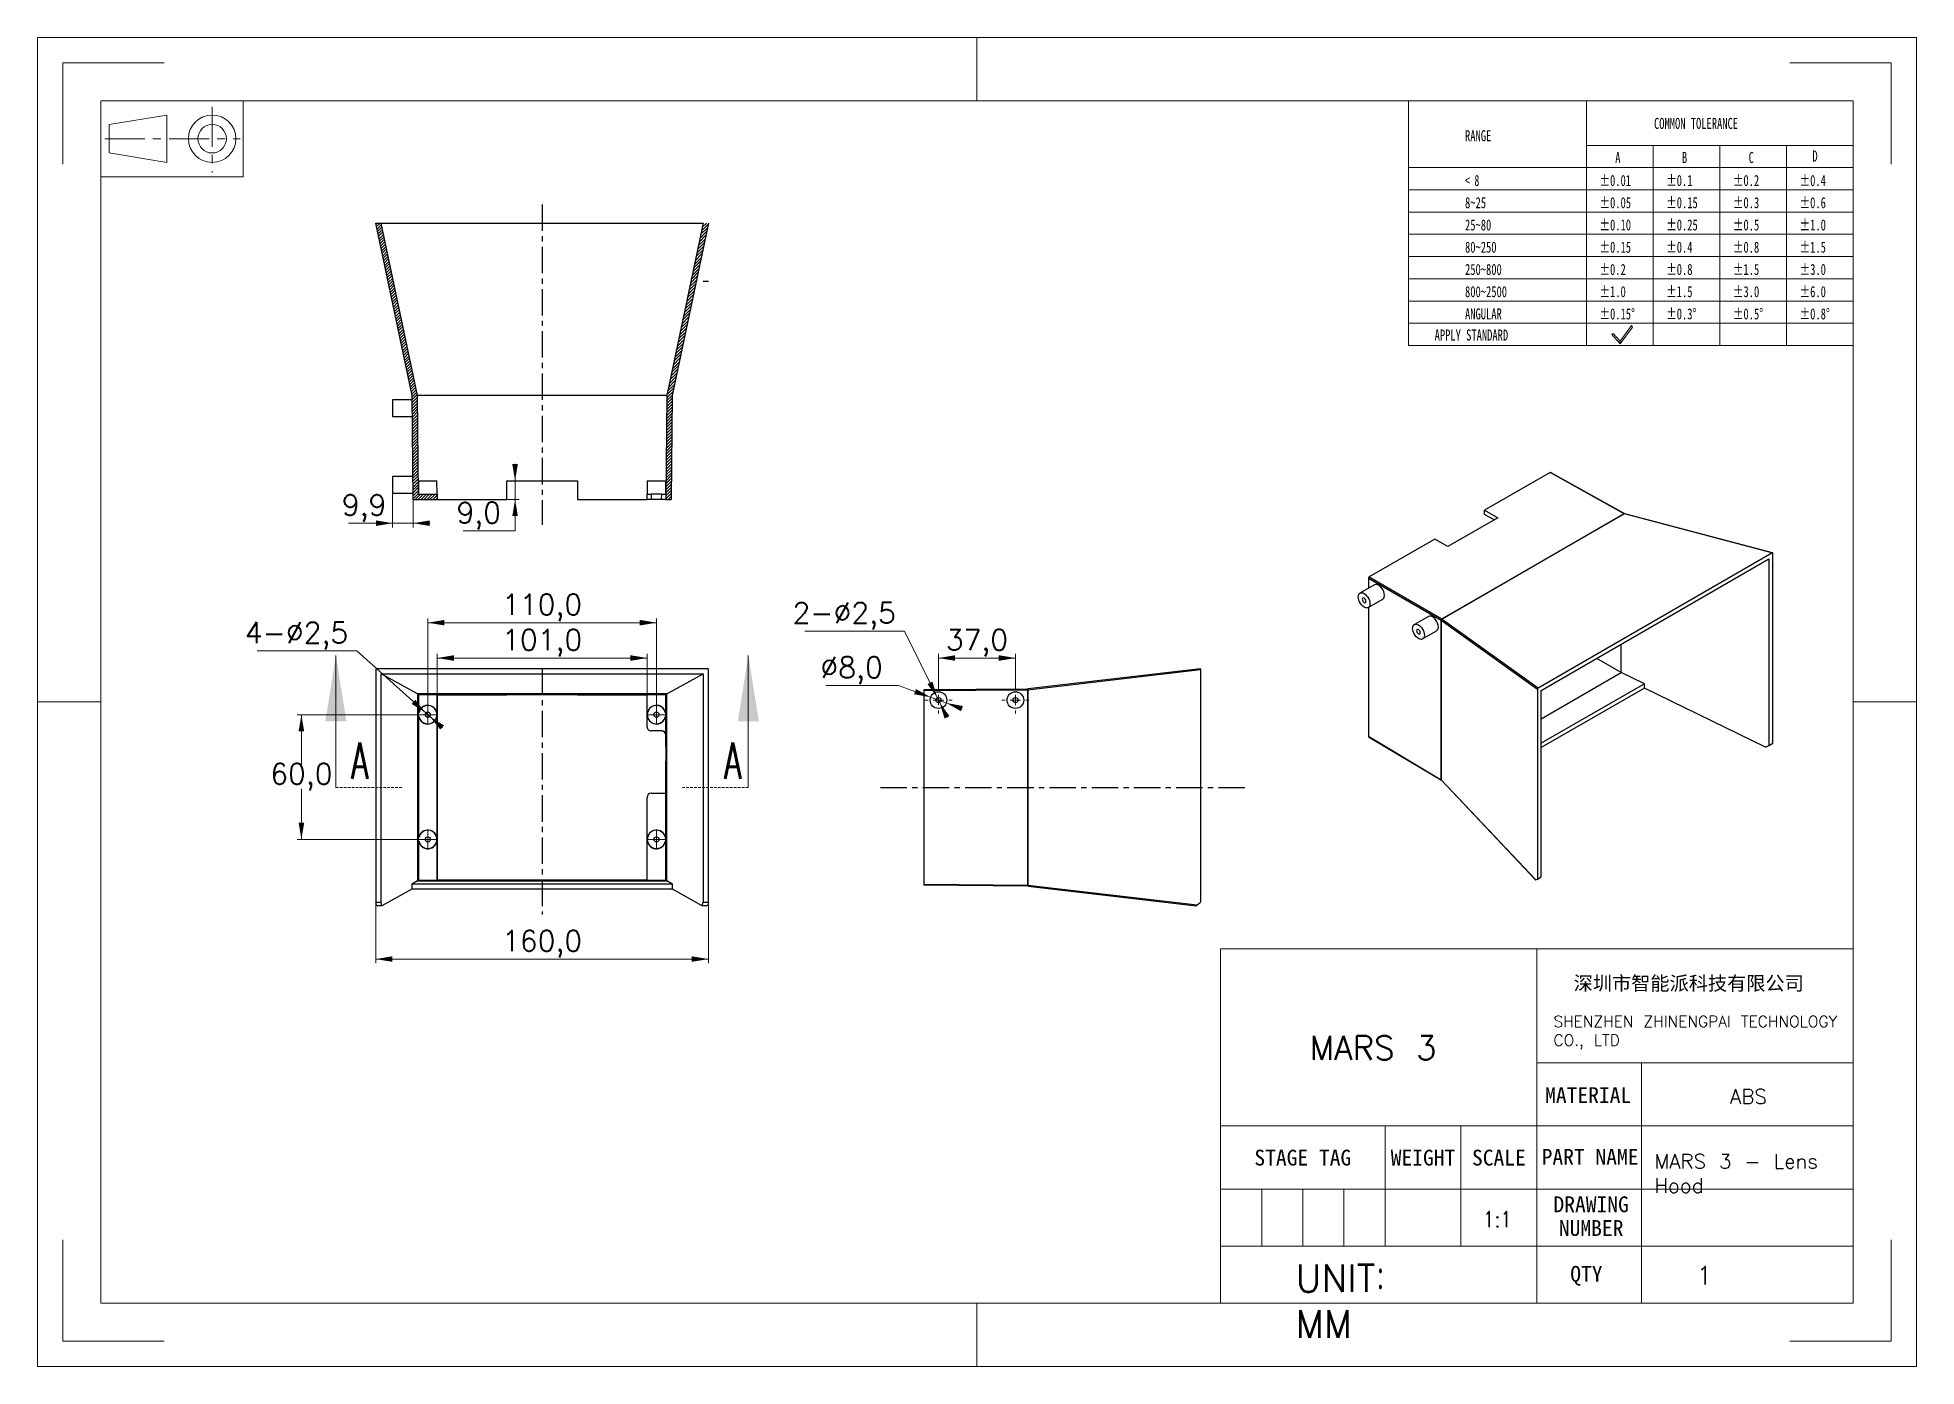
# Model space of a CAD drawing. Header units: millimetres. Extents: x 1893 to 2797, y -176 to 463.
import ezdxf

# ---------------------------------------------------------------- set-up
doc = ezdxf.new("R2010")
doc.units = ezdxf.units.MM
for name, pattern in [('CENTER', [10.16, 6.35, -1.27, 1.27, -1.27]), ('CENTERX2', [20.32, 12.7, -2.54, 2.54, -2.54]), ('HIDDEN', [1.905, 1.27, -0.635])]:
    doc.linetypes.add(name, pattern=pattern)
doc.layers.get('0').update_dxf_attribs({"lineweight": 18})
for name, color, linetype, lineweight in [('DEFAULT_1', 7, 'CENTER', 18), ('中心线层', 1, 'CENTERX2', 25), ('图框', 7, 'Continuous', 18), ('尺寸线层', 3, 'Continuous', 18)]:
    doc.layers.add(name, color=color, linetype=linetype, lineweight=lineweight)
doc.styles.add('SLDTEXTSTYLE1', font='txt.shx', dxfattribs={"width": 0.614286, "bigfont": 'bigfont.shx'})
doc.styles.add('SLDTEXTSTYLE4', font='', dxfattribs={"width": 0.7})
doc.styles.add('SLDTEXTSTYLE5', font='', dxfattribs={"width": 0.633333})
doc.styles.get("Standard").update_dxf_attribs({"font": 'txt.shx', "bigfont": 'gbcbig.shx'})
doc.styles.add('TEXTSTYLE_2', font='')
doc.styles.add('TEXTSTYLE_3', font='')
doc.styles.get('SLDTEXTSTYLE4').set_extended_font_data('宋体')
doc.styles.get('SLDTEXTSTYLE5').set_extended_font_data('宋体')
doc.styles.get('TEXTSTYLE_2').set_extended_font_data('宋体')
doc.styles.get('TEXTSTYLE_3').set_extended_font_data('宋体')
doc.dimstyles.new('ISO-25', dxfattribs={"dimtxt": 3.5, "dimasz": 2.5, "dimexe": 1.25, "dimexo": 0.625, "dimtad": 1, "dimtxsty": 'Standard', "dimcen": 2.5, "dimdle": 5, "dimadec": 0, "dimazin": 0, "dimtfac": 1, "dimtmove": 0, "dimatfit": 3, "dimfxl": 0, "dimarcsym": 0})
pattern_1 = [(45, (0, 0), (-0.7071068, 0.7071068), [])]

msp = doc.modelspace()

# ---------------------------------------------------------------- texts
at = {"attachment_point": 1}
for s, insert, char_height, width, style in [('RANGE', (2580.25, 418.57), 5.306, 52.1102, 'SLDTEXTSTYLE4'), ('COMMON TOLERANCE', (2671.18, 424.48), 5.3056, 174.67, 'SLDTEXTSTYLE4'), ('A', (2652.52, 408.08), 5.31, 7.6656, 'SLDTEXTSTYLE4'), ('B', (2684.61, 408.08), 5.31, 7.543, 'SLDTEXTSTYLE4'), ('C', (2716.71, 408.08), 5.31, 7.6321, 'SLDTEXTSTYLE4'), ('D', (2747.38, 408.8), 5.31, 7.543, 'SLDTEXTSTYLE4'), ('< 8', (2580.25, 397.04), 5.306, 25.4638, 'SLDTEXTSTYLE5'), ('%%P0.01', (2644.97, 397.04), 5.306, 37.1468, 'SLDTEXTSTYLE4'), ('%%P0.1', (2677.06, 397.04), 5.306, 27.8545, 'SLDTEXTSTYLE4'), ('%%P0.2', (2709.16, 397.04), 5.306, 31.6873, 'SLDTEXTSTYLE4'), ('%%P0.4', (2741.25, 397.04), 5.306, 31.5647, 'SLDTEXTSTYLE4'), ('8~25', (2580.25, 386.35), 5.306, 41.091, 'SLDTEXTSTYLE4'), ('%%P0.05', (2644.97, 386.35), 5.306, 40.9795, 'SLDTEXTSTYLE4'), ('%%P0.15', (2677.06, 386.35), 5.306, 39.1189, 'SLDTEXTSTYLE4'), ('%%P0.3', (2709.16, 386.35), 5.306, 31.6873, 'SLDTEXTSTYLE4'), ('%%P0.6', (2741.25, 386.35), 5.306, 31.6873, 'SLDTEXTSTYLE4'), ('25~80', (2580.25, 375.65), 5.306, 50.3832, 'SLDTEXTSTYLE4'), ('%%P0.10', (2644.97, 375.65), 5.306, 37.2693, 'SLDTEXTSTYLE4'), ('%%P0.25', (2677.06, 375.65), 5.306, 42.8291, 'SLDTEXTSTYLE4'), ('%%P0.5', (2709.16, 375.65), 5.306, 31.6873, 'SLDTEXTSTYLE4'), ('%%P1.0', (2741.25, 375.65), 5.306, 27.9771, 'SLDTEXTSTYLE4'), ('80~250', (2580.25, 364.95), 5.306, 59.6755, 'SLDTEXTSTYLE4'), ('%%P0.15', (2644.97, 364.95), 5.306, 39.1189, 'SLDTEXTSTYLE4'), ('%%P0.4', (2677.06, 364.95), 5.306, 31.5647, 'SLDTEXTSTYLE4'), ('%%P0.8', (2709.16, 364.95), 5.306, 31.6873, 'SLDTEXTSTYLE4'), ('%%P1.5', (2741.25, 364.95), 5.306, 29.8266, 'SLDTEXTSTYLE4'), ('250~800', (2580.25, 354.25), 5.306, 68.9678, 'SLDTEXTSTYLE4'), ('%%P0.2', (2644.97, 354.25), 5.306, 31.6873, 'SLDTEXTSTYLE4'), ('%%P0.8', (2677.06, 354.25), 5.306, 31.6873, 'SLDTEXTSTYLE4'), ('%%P1.5', (2709.16, 354.25), 5.306, 29.8266, 'SLDTEXTSTYLE4'), ('%%P3.0', (2741.25, 354.25), 5.306, 31.6873, 'SLDTEXTSTYLE4'), ('%%P1.0', (2644.97, 343.56), 5.306, 27.9771, 'SLDTEXTSTYLE4'), ('%%P1.5', (2677.06, 343.56), 5.306, 29.8266, 'SLDTEXTSTYLE4'), ('%%P3.0', (2709.16, 343.56), 5.306, 31.6873, 'SLDTEXTSTYLE4'), ('%%P6.0', (2741.25, 343.56), 5.306, 31.6873, 'SLDTEXTSTYLE4'), ('800~2500', (2580.25, 343.56), 5.306, 78.26, 'SLDTEXTSTYLE4'), ('ANGULAR', (2580.25, 332.86), 5.306, 74.5164, 'SLDTEXTSTYLE4'), ('%%P0.15%%D', (2644.97, 332.86), 5.306, 46.595, 'SLDTEXTSTYLE4'), ('%%P0.3%%D', (2677.06, 332.86), 5.306, 39.1634, 'SLDTEXTSTYLE4'), ('%%P0.5%%D', (2709.16, 332.86), 5.306, 39.1634, 'SLDTEXTSTYLE4'), ('%%P0.8%%D', (2741.25, 332.86), 5.306, 39.1634, 'SLDTEXTSTYLE4'), ('APPLY STANDARD', (2565.62, 322.7), 5.3056, 152.509, 'SLDTEXTSTYLE4')]:
    msp.add_mtext(s, dxfattribs=dict(at, insert=insert, char_height=char_height, width=width, style=style))
at = {"color": 7, "linetype": 'Continuous', "insert": (2687.89, 11.59), "char_height": 6.7653, "width": 160.5117, "attachment_point": 2, "style": 'TEXTSTYLE_2'}
msp.add_mtext('深圳市智能派科技有限公司', dxfattribs=at)
at = {"color": 7, "linetype": 'Continuous', "attachment_point": 2, "line_spacing_factor": 0.9, "style": 'TEXTSTYLE_3'}
for s, insert, char_height, width in [('MATERIAL\\P ', (2639.49, -41.76), 7.609, 109.9985), ('STAGE TAG ', (2502.19, -71.83), 7.609, 92.0267), ('WEIGHT', (2560.02, -71.83), 7.609, 33.4399), ('SCALE', (2596.54, -71.83), 7.609, 33.4399), ('PART NAME', (2640.42, -71.48), 7.609, 63.7539), ('DRAWING NUMBER', (2640.93, -94.29), 7.6094, 63.7539), ('QTY', (2638.65, -127.72), 7.609, 84.9367)]:
    msp.add_mtext(s, dxfattribs=dict(at, insert=insert, char_height=char_height, width=width))
at = {"insert": (2588.88, -109.11), "char_height": 7.6094, "width": 18.2398, "attachment_point": 7}
msp.add_mtext('{\\W0.85;1:1}', dxfattribs=at)
at = {"layer": '中心线层', "color": 4, "linetype": 'Continuous', "char_height": 17.5, "width": 28, "attachment_point": 1, "style": 'SLDTEXTSTYLE1'}
for insert in [(2044.31, 124.07), (2223.74, 124.07)]:
    msp.add_mtext('A', dxfattribs=dict(at, insert=insert))
at = {"layer": '尺寸线层', "attachment_point": 1}
for s, insert, char_height, width in [('SHENZHEN ZHINENGPAI TECHNOLOGY CO., LTD', (2622.81, -7.44), 5.4122, 153.1374), ('MARS 3', (2505.5, -17.08), 11.497, 93.8301), ('ABS', (2707.75, -42.74), 7, 90.2326), ('MARS 3 - Lens Hood', (2671.3, -73.93), 7, 90.2326), ('UNIT：MM', (2498.68, -127.08), 13.202, 63.8169)]:
    msp.add_mtext(s, dxfattribs=dict(at, insert=insert, char_height=char_height, width=width))
at = {"layer": '尺寸线层', "ltscale": 0.2, "insert": (2691.79, -127.98), "char_height": 8.62, "width": 51.7168, "attachment_point": 1}
msp.add_mtext('1\\P\\P', dxfattribs=at)

# ---------------------------------------------------------------- blocks, each defined once
blk = doc.blocks.new('SW_CENTERMARKSYMBOL_0_2')
at = {"layer": '图框', "color": 0}
for p, q in [((-0.5, 0), (-0.925, 0)), ((0, 0), (-0.5, 0)), ((0, 0.5), (0, 0.925)), ((0, 0), (0, 0.5)), ((0, 0), (0, -0.5)), ((0, 0), (0.5, 0)), ((0.5, 0), (0.925, 0)), ((0, -0.5), (0, -0.925))]:
    blk.add_line(p, q, dxfattribs=at)
blk = doc.blocks.new('SW_CENTERMARKSYMBOL_1')
at = {"layer": '图框', "color": 0}
for p, q in [((-0.5, 0), (-0.925, 0)), ((0, 0), (-0.5, 0)), ((0, 0.5), (0, 0.925)), ((0, 0), (0, 0.5)), ((0, 0), (0, -0.5)), ((0, 0), (0.5, 0)), ((0.5, 0), (0.925, 0)), ((0, -0.5), (0, -0.925))]:
    blk.add_line(p, q, dxfattribs=at)
blk = doc.blocks.new('SW_CENTERMARKSYMBOL_2')
at = {"layer": '图框', "color": 0}
for p, q in [((-0.5, 0), (-0.925, 0)), ((0, 0), (-0.5, 0)), ((0, 0.5), (0, 0.925)), ((0, 0), (0, 0.5)), ((0, 0), (0, -0.5)), ((0, 0), (0.5, 0)), ((0.5, 0), (0.925, 0)), ((0, -0.5), (0, -0.925))]:
    blk.add_line(p, q, dxfattribs=at)
blk = doc.blocks.new('SW_CENTERMARKSYMBOL_3')
at = {"layer": '图框', "color": 0}
for p, q in [((-0.5, 0), (-0.925, 0)), ((0, 0), (-0.5, 0)), ((0, 0.5), (0, 0.925)), ((0, 0), (0, 0.5)), ((0, 0), (0, -0.5)), ((0, 0), (0.5, 0)), ((0.5, 0), (0.925, 0)), ((0, -0.5), (0, -0.925))]:
    blk.add_line(p, q, dxfattribs=at)
blk = doc.blocks.new('SW_CENTERMARKSYMBOL_4')
at = {"layer": '图框', "color": 0}
for p, q in [((-1, 0), (-1.3, 0)), ((0, 0), (-0.5, 0)), ((0, 1), (0, 1.3)), ((0, 0), (0, 0.5)), ((0, 0), (0, -0.5)), ((0, 0), (0.5, 0)), ((1, 0), (1.3, 0)), ((0, -1), (0, -1.3))]:
    blk.add_line(p, q, dxfattribs=at)
blk = doc.blocks.new('SW_CENTERMARKSYMBOL_5')
at = {"layer": '图框', "color": 0}
for p, q in [((-1, 0), (-1.3, 0)), ((0, 0), (-0.5, 0)), ((0, 1), (0, 1.3)), ((0, 0), (0, 0.5)), ((0, 0), (0, -0.5)), ((0, 0), (0.5, 0)), ((1, 0), (1.3, 0)), ((0, -1), (0, -1.3))]:
    blk.add_line(p, q, dxfattribs=at)
blk = doc.blocks.new('*X9')
at = {"layer": '尺寸线层', "linetype": 'Continuous'}
for points in [[(2056.16, 19.86), (2064.16, 21.2), (2064.16, 18.53)], [(2216.21, 19.86), (2208.21, 21.2), (2208.21, 18.53)]]:
    blk.add_hatch(color=0, dxfattribs=at).paths.add_polyline_path(points, flags=0)
at = {"layer": '尺寸线层', "color": 0, "linetype": 'Continuous'}
for p, q in [((2056.16, 47.24), (2056.16, 17.86)), ((2216.21, 47.24), (2216.21, 17.86)), ((2056.16, 19.86), (2216.21, 19.86))]:
    blk.add_line(p, q, dxfattribs=at)
at = {"layer": '尺寸线层', "color": 0, "insert": (2136.19, 27.1), "char_height": 10, "width": 54.2857, "attachment_point": 5}
blk.add_mtext('160,0', dxfattribs=at)
blk = doc.blocks.new('*X10')
at = {"layer": '尺寸线层', "linetype": 'Continuous'}
for points in [[(2081.19, 181.67), (2089.19, 183), (2089.19, 180.33)], [(2191.19, 181.67), (2183.19, 183), (2183.19, 180.33)]]:
    blk.add_hatch(color=0, dxfattribs=at).paths.add_polyline_path(points, flags=0)
at = {"layer": '尺寸线层', "color": 0, "linetype": 'Continuous'}
for p, q in [((2081.19, 142.05), (2081.19, 183.67)), ((2081.19, 181.67), (2191.19, 181.67)), ((2191.19, 142.05), (2191.19, 183.67))]:
    blk.add_line(p, q, dxfattribs=at)
at = {"layer": '尺寸线层', "color": 0, "insert": (2136.19, 188.9), "char_height": 10, "width": 50, "attachment_point": 5}
blk.add_mtext('110,0', dxfattribs=at)
blk = doc.blocks.new('*X11')
at = {"layer": '尺寸线层', "linetype": 'Continuous'}
for points in [[(2020.37, 137.42), (2021.71, 129.42), (2019.04, 129.42)], [(2020.37, 77.42), (2021.71, 85.42), (2019.04, 85.42)]]:
    blk.add_hatch(color=0, dxfattribs=at).paths.add_polyline_path(points, flags=0)
at = {"layer": '尺寸线层', "color": 0, "linetype": 'Continuous'}
for p, q in [((2076.56, 137.42), (2018.37, 137.42)), ((2020.37, 113.14), (2020.37, 137.42)), ((2020.37, 101.71), (2020.37, 77.42)), ((2076.6, 77.42), (2018.37, 77.42))]:
    blk.add_line(p, q, dxfattribs=at)
at = {"layer": '尺寸线层', "color": 0, "insert": (2020.37, 107.42), "char_height": 10, "width": 44.2857, "attachment_point": 5}
blk.add_mtext('60,0', dxfattribs=at)
blk = doc.blocks.new('*X12')
at = {"layer": '尺寸线层', "linetype": 'Continuous'}
for points in [[(2085.73, 164.67), (2093.73, 166), (2093.73, 163.34)], [(2186.69, 164.67), (2178.69, 166), (2178.69, 163.34)]]:
    blk.add_hatch(color=0, dxfattribs=at).paths.add_polyline_path(points, flags=0)
at = {"layer": '尺寸线层', "color": 0, "linetype": 'Continuous'}
for p, q in [((2085.73, 146.97), (2085.73, 166.67)), ((2085.73, 164.67), (2186.69, 164.67)), ((2186.69, 146.99), (2186.69, 166.67))]:
    blk.add_line(p, q, dxfattribs=at)
at = {"layer": '尺寸线层', "color": 0, "insert": (2136.21, 171.91), "char_height": 10, "width": 50, "attachment_point": 5}
blk.add_mtext('101,0', dxfattribs=at)
blk = doc.blocks.new('*X13')
at = {"layer": '尺寸线层', "linetype": 'Continuous'}
for points in [[(2123.18, 249.92), (2124.51, 257.92), (2121.85, 257.92)], [(2123.18, 240.92), (2124.51, 232.92), (2121.85, 232.92)]]:
    blk.add_hatch(color=0, dxfattribs=at).paths.add_polyline_path(points, flags=0)
at = {"layer": '尺寸线层', "color": 0, "linetype": 'Continuous'}
for p, q in [((2123.18, 258.08), (2123.18, 225.81)), ((2119.19, 249.92), (2125.18, 249.92)), ((2119.19, 240.92), (2125.18, 240.92)), ((2123.18, 225.81), (2098.18, 225.81))]:
    blk.add_line(p, q, dxfattribs=at)
at = {"layer": '尺寸线层', "color": 0, "insert": (2105.68, 233.05), "char_height": 10, "width": 30, "attachment_point": 5}
blk.add_mtext('9,0', dxfattribs=at)
blk = doc.blocks.new('*X14')
at = {"layer": '尺寸线层', "linetype": 'Continuous'}
for points in [[(2064.19, 229.52), (2056.19, 230.85), (2056.19, 228.19)], [(2074.12, 229.52), (2082.12, 230.85), (2082.12, 228.19)]]:
    blk.add_hatch(color=0, dxfattribs=at).paths.add_polyline_path(points, flags=0)
at = {"layer": '尺寸线层', "color": 0, "linetype": 'Continuous'}
for p, q in [((2064.19, 243.92), (2064.19, 227.52)), ((2074.12, 240.92), (2074.12, 227.52)), ((2064.19, 229.52), (2043.06, 229.52)), ((2064.19, 229.52), (2082.28, 229.52))]:
    blk.add_line(p, q, dxfattribs=at)
at = {"layer": '尺寸线层', "color": 0, "insert": (2050.56, 236.76), "char_height": 10, "width": 30, "attachment_point": 5}
blk.add_mtext('9,9', dxfattribs=at)
blk = doc.blocks.new('*X15')
at = {"layer": '尺寸线层', "linetype": 'Continuous'}
for points in [[(2326.91, 164.67), (2334.91, 166), (2334.91, 163.34)], [(2363.91, 164.67), (2355.91, 166), (2355.91, 163.34)]]:
    blk.add_hatch(color=0, dxfattribs=at).paths.add_polyline_path(points, flags=0)
at = {"layer": '尺寸线层', "color": 0, "linetype": 'Continuous'}
for p, q in [((2326.91, 150.92), (2326.91, 166.67)), ((2326.91, 164.67), (2363.91, 164.67)), ((2363.91, 150.92), (2363.91, 166.67))]:
    blk.add_line(p, q, dxfattribs=at)
at = {"layer": '尺寸线层', "color": 0, "insert": (2345.41, 171.91), "char_height": 10, "width": 42.8571, "attachment_point": 5}
blk.add_mtext('37,0', dxfattribs=at)
blk = doc.blocks.new('*X16')
at = {"layer": '尺寸线层', "linetype": 'Continuous'}
for points in [[(2326.35, 145.54), (2324, 153.31), (2321.61, 152.12)], [(2327.46, 143.3), (2332.2, 136.72), (2329.81, 135.54)]]:
    blk.add_hatch(color=0, dxfattribs=at).paths.add_polyline_path(points, flags=0)
at = {"layer": '尺寸线层', "color": 0, "linetype": 'Continuous'}
for q in [(2262.63, 177.64), (2331.08, 135.99)]:
    blk.add_line((2310.48, 177.64), q, dxfattribs=at)
at = {"layer": '尺寸线层', "color": 0, "insert": (2281.56, 184.88), "char_height": 10, "width": 75.7143, "attachment_point": 5}
blk.add_mtext('2-%%C2,5', dxfattribs=at)
blk = doc.blocks.new('*X17')
at = {"layer": '尺寸线层', "linetype": 'Continuous'}
for points in [[(2323.15, 145.79), (2316.08, 149.77), (2315.17, 147.26)], [(2330.67, 143.06), (2338.64, 141.58), (2337.73, 139.07)]]:
    blk.add_hatch(color=0, dxfattribs=at).paths.add_polyline_path(points, flags=0)
at = {"layer": '尺寸线层', "color": 0, "linetype": 'Continuous'}
for q in [(2272.62, 151.42), (2338.34, 140.27)]:
    blk.add_line((2307.62, 151.42), q, dxfattribs=at)
at = {"layer": '尺寸线层', "color": 0, "insert": (2285.12, 158.66), "char_height": 10, "width": 50, "attachment_point": 5}
blk.add_mtext('%%C8,0', dxfattribs=at)
blk = doc.blocks.new('*X18')
at = {"layer": '尺寸线层', "linetype": 'Continuous'}
for points in [[(2080.26, 138.26), (2075.19, 144.59), (2073.41, 142.61)], [(2082.12, 136.59), (2088.96, 132.24), (2087.18, 130.25)]]:
    blk.add_hatch(color=0, dxfattribs=at).paths.add_polyline_path(points, flags=0)
at = {"layer": '尺寸线层', "color": 0, "linetype": 'Continuous'}
for q in [(1999.12, 168.13), (2088.19, 131.14)]:
    blk.add_line((2046.98, 168.13), q, dxfattribs=at)
at = {"layer": '尺寸线层', "color": 0, "insert": (2018.05, 175.37), "char_height": 10, "width": 75.7143, "attachment_point": 5}
blk.add_mtext('4-%%C2,5', dxfattribs=at)
blk = doc.blocks.new('96_1')
at = {"color": 7, "linetype": 'Continuous'}
for p, q in [((-11.25, 6), (-11.25, -6)), ((11.25, -6), (11.25, 6)), ((-9.93, 2.25), (-0.82, 3.75)), ((-0.82, 0), (-0.82, 3.75)), ((-9.93, 0), (-9.93, 2.25)), ((-9.93, 0), (-9.93, -2.25)), ((-0.82, 0), (-0.82, -3.75)), ((-9.93, -2.25), (-0.82, -3.75)), ((-11.25, -6), (11.25, -6))]:
    blk.add_line(p, q, dxfattribs=at)
for radius in [3.75, 2.25]:
    blk.add_circle((6.34, 0), radius, dxfattribs=at)
at = {"layer": 'DEFAULT_1', "color": 1, "linetype": 'CENTER'}
for p, q in [((6.34, 5.05), (6.34, -5.36)), ((-10.64, 0), (10.74, 0))]:
    blk.add_line(p, q, dxfattribs=at)

# ---------------------------------------------------------------- dimensions: what is measured, and where the dimension line sits
at = {"layer": '尺寸线层'}
dim = msp.add_linear_dim(base=(2123.18, 240.92), p1=(2119.19, 249.92), p2=(2119.19, 240.92), angle=270, dimstyle='ISO-25', override={"dimtxt": 10, "dimasz": 8, "dimexe": 2, "dimexo": 0, "dimgap": 1.524, "dimtih": 1, "dimtoh": 1, "dimdec": 1, "dimzin": 0, "dimsah": 1, "dimdle": 8.16, "dimadec": 2, "dimtfill": 1, "dimtolj": 1, "dimtzin": 0}, dxfattribs=at)
dim.commit()
dim.dimension.update_dxf_attribs({"geometry": '*X13', "text_midpoint": (2123.18, 225.81), "dimtype": 160})
dim = msp.add_linear_dim(base=(2074.12, 229.52), p1=(2064.19, 243.92), p2=(2074.12, 240.92), dimstyle='ISO-25', override={"dimtxt": 10, "dimasz": 8, "dimexe": 2, "dimexo": 0, "dimgap": 1.524, "dimtih": 1, "dimtoh": 1, "dimdec": 1, "dimzin": 0, "dimsah": 1, "dimdle": 8.16, "dimadec": 2, "dimtfill": 1, "dimtolj": 1, "dimtzin": 0}, dxfattribs=at)
dim.commit()
dim.dimension.update_dxf_attribs({"geometry": '*X14', "text_midpoint": (2050.56, 229.52), "dimtype": 160})
for base, p1, p2, picture, middle in [((2191.19, 181.67), (2081.19, 142.05), (2191.19, 142.05), '*X10', (2136.19, 181.67)), ((2186.69, 164.67), (2085.73, 146.97), (2186.69, 146.99), '*X12', (2136.21, 164.67)), ((2363.91, 164.67), (2326.91, 150.92), (2363.91, 150.92), '*X15', (2345.41, 164.67)), ((2216.2085, 19.8642), (2056.164, 47.2392), (2216.2085, 47.2392), '*X9', (2136.1862, 19.8642))]:
    dim = msp.add_linear_dim(base=base, p1=p1, p2=p2, dimstyle='ISO-25', override={"dimtxt": 10, "dimasz": 8, "dimexe": 2, "dimexo": 0, "dimgap": 1.524, "dimtih": 1, "dimtoh": 1, "dimdec": 1, "dimzin": 0, "dimsah": 1, "dimdle": 8.16, "dimadec": 2, "dimtfill": 1, "dimtolj": 1, "dimtzin": 0}, dxfattribs=at)
    dim.commit()
    dim.dimension.update_dxf_attribs({"geometry": picture, "text_midpoint": middle})
for p1, p2, override, picture, middle in [((2327.46, 143.3), (2326.35, 145.54), {"dimtxt": 10, "dimasz": 8, "dimexe": 2, "dimexo": 0, "dimgap": 1.524, "dimtih": 1, "dimtoh": 1, "dimdec": 1, "dimzin": 0, "dimpost": '2-%%C<>', "dimsah": 1, "dimdle": 8.16, "dimadec": 2, "dimtfill": 1, "dimtolj": 1, "dimtzin": 0}, '*X16', (2310.48, 177.64)), ((2082.12, 136.59), (2080.26, 138.26), {"dimtxt": 10, "dimasz": 8, "dimexe": 2, "dimexo": 0, "dimgap": 1.524, "dimtih": 1, "dimtoh": 1, "dimdec": 1, "dimzin": 0, "dimpost": '4-%%C<>', "dimsah": 1, "dimdle": 8.16, "dimadec": 2, "dimtfill": 1, "dimtolj": 1, "dimtzin": 0}, '*X18', (2046.98, 168.13)), ((2330.67, 143.06), (2323.15, 145.79), {"dimtxt": 10, "dimasz": 8, "dimexe": 2, "dimexo": 0, "dimgap": 1.524, "dimtih": 1, "dimtoh": 1, "dimdec": 1, "dimzin": 0, "dimpost": '%%C<>', "dimsah": 1, "dimdle": 8.16, "dimadec": 2, "dimtfill": 1, "dimtolj": 1, "dimtzin": 0}, '*X17', (2307.62, 151.42))]:
    dim = msp.add_diameter_dim_2p(p1=p1, p2=p2, dimstyle='ISO-25', override=override, dxfattribs=at)
    dim.commit()
    dim.dimension.update_dxf_attribs({"geometry": picture, "text_midpoint": middle, "dimtype": 163})
dim = msp.add_linear_dim(base=(2020.37, 77.42), p1=(2076.56, 137.42), p2=(2076.6, 77.42), angle=90, dimstyle='ISO-25', override={"dimtxt": 10, "dimasz": 8, "dimexe": 2, "dimexo": 0, "dimgap": 1.524, "dimtih": 1, "dimtoh": 1, "dimdec": 1, "dimzin": 0, "dimsah": 1, "dimdle": 8.16, "dimadec": 2, "dimtfill": 1, "dimtolj": 1, "dimtzin": 0}, dxfattribs=at)
dim.commit()
dim.dimension.update_dxf_attribs({"geometry": '*X11', "text_midpoint": (2020.37, 107.42)})

# ---------------------------------------------------------------- hatches: boundary and pattern name
at = {"layer": '中心线层'}
h = msp.add_hatch(dxfattribs=at)
h.set_pattern_fill('无图案', color=2, angle=45, style=0, pattern_type=0)
h.set_pattern_definition(pattern_1)
edge = h.paths.add_edge_path(flags=0)
edge.add_line((2074.03, 251.92), (2073.9, 266.35))
edge.add_line((2073.9, 266.35), (2073.77, 280.92))
edge.add_line((2073.77, 280.92), (2073.7, 288.92))
edge.add_line((2073.7, 288.92), (2073.69, 290.87))
edge.add_arc((2073.19, 290.87), 0.5, 0.5, 11.92074)
edge.add_line((2073.68, 290.97), (2056.16, 373.92))
edge.add_line((2056.16, 373.92), (2058.72, 373.92))
edge.add_line((2058.72, 373.92), (2076.24, 290.92))
edge.add_line((2076.24, 290.92), (2076.6, 249.92))
edge.add_line((2076.6, 249.92), (2076.66, 243.42))
edge.add_line((2076.66, 243.42), (2076.8, 243.42))
edge.add_line((2076.8, 243.42), (2085.69, 243.42))
edge.add_line((2085.69, 243.42), (2085.73, 240.92))
edge.add_line((2085.73, 240.92), (2074.12, 240.92))
edge.add_line((2074.12, 240.92), (2074.1, 243.92))
edge.add_line((2074.1, 243.92), (2074.03, 251.92))
h = msp.add_hatch(dxfattribs=at)
h.set_pattern_fill('无图案', color=2, angle=45, style=0, pattern_type=0)
h.set_pattern_definition(pattern_1)
edge = h.paths.add_edge_path(flags=0)
edge.add_line((2196.13, 290.92), (2198.42, 301.76))
edge.add_line((2198.42, 301.76), (2213.65, 373.92))
edge.add_line((2213.65, 373.92), (2216.21, 373.92))
edge.add_line((2216.21, 373.92), (2198.7, 290.97))
edge.add_arc((2199.19, 290.87), 0.5, 168.07926, 179.5)
edge.add_line((2198.69, 290.87), (2198.25, 240.92))
edge.add_line((2198.25, 240.92), (2195.69, 240.92))
edge.add_line((2195.69, 240.92), (2195.72, 243.42))
edge.add_line((2195.72, 243.42), (2195.77, 249.92))
edge.add_line((2195.77, 249.92), (2196.13, 290.92))
at = {"layer": '中心线层', "linetype": 'Continuous', "lineweight": 18}
for points in [[(2036.96, 165.92), (2031.88, 134.17), (2042.04, 134.17)], [(2235.41, 165.92), (2230.33, 134.17), (2240.49, 134.17)]]:
    msp.add_hatch(color=4, dxfattribs=at).paths.add_polyline_path(points, flags=0)

# ---------------------------------------------------------------- linework, layer by layer
at = {"color": 7, "linetype": 'Continuous'}
for p, q in [((1893.43, -176.08), (1893.43, 463.11)), ((1893.43, 463.11), (2797.43, 463.11)), ((2345.43, 432.68), (2345.43, 463.11)), ((2797.43, -176.08), (2797.43, 463.11)), ((1905.61, 402.24), (1905.61, 450.94)), ((1905.61, 450.94), (1954.31, 450.94)), ((2736.56, 450.94), (2785.26, 450.94)), ((2785.26, 402.24), (2785.26, 450.94)), ((1923.87, -145.64), (1923.87, 432.68)), ((1923.87, 432.68), (2767, 432.68)), ((2767, -145.64), (2767, 432.68)), ((1893.43, 143.52), (1923.87, 143.52)), ((2767, 143.52), (2797.43, 143.52)), ((1905.61, -163.91), (1905.61, -115.2)), ((2785.26, -163.91), (2785.26, -115.2)), ((1923.87, -145.64), (2767, -145.64)), ((2345.43, -176.08), (2345.43, -145.64)), ((1905.61, -163.91), (1954.31, -163.91)), ((2736.56, -163.91), (2785.26, -163.91)), ((1893.43, -176.08), (2797.43, -176.08))]:
    msp.add_line(p, q, dxfattribs=at)
for p, q in [((2553.04, 432.68), (2553.04, 315)), ((2638.62, 432.68), (2638.62, 315)), ((2638.62, 411.28), (2767, 411.28)), ((2670.72, 411.28), (2670.72, 315)), ((2702.81, 411.28), (2702.81, 315)), ((2734.9, 411.28), (2734.9, 315)), ((2553.04, 400.58), (2767, 400.58)), ((2553.04, 389.88), (2767, 389.88)), ((2553.04, 379.19), (2767, 379.19)), ((2553.04, 368.49), (2767, 368.49)), ((2553.04, 357.79), (2767, 357.79)), ((2553.04, 347.09), (2767, 347.09)), ((2553.04, 336.39), (2767, 336.39)), ((2553.04, 325.7), (2767, 325.7)), ((2651.55, 320.8), (2650.91, 320.22)), ((2650.91, 320.22), (2654.92, 315.77)), ((2654.85, 317.12), (2651.55, 320.8)), ((2660.36, 324.59), (2654.85, 317.12)), ((2654.92, 315.77), (2654.85, 317.12)), ((2654.85, 317.12), (2654.92, 315.77)), ((2654.92, 315.77), (2660.79, 323.74)), ((2660.79, 323.74), (2660.36, 324.59)), ((2553.04, 315), (2767, 315))]:
    msp.add_line(p, q)
at = {"color": 7, "linetype": 'Continuous', "lineweight": 25}
for p, q in [((2621.19, 253.93), (2589.68, 235.74)), ((2656.82, 234.07), (2621.19, 253.93)), ((2657.06, 234.1), (2621.44, 253.96)), ((2589.68, 235.74), (2596.04, 232.13)), ((2589.68, 233.68), (2589.68, 235.74)), ((2569.15, 183.45), (2656.83, 234.07)), ((2656.88, 234.05), (2569.18, 183.43)), ((2596.04, 232.13), (2572, 218.25)), ((2594.25, 231.09), (2589.68, 233.68)), ((2656.83, 234.07), (2656.82, 234.07)), ((2656.93, 234.03), (2656.88, 234.05)), ((2727.93, 215.23), (2656.93, 234.03)), ((2657.07, 234.1), (2657.06, 234.1)), ((2657.1, 234.09), (2657.07, 234.1)), ((2728.14, 215.28), (2657.1, 234.09)), ((2565.64, 221.86), (2534.12, 203.67)), ((2572, 218.25), (2565.64, 221.86)), ((2615.47, 150.31), (2727.93, 215.23)), ((2616.92, 149.09), (2726.48, 212.34)), ((2726.48, 212.34), (2726.48, 122.64)), ((2728.29, 123.69), (2728.29, 215.04)), ((2536.69, 199.92), (2529.69, 195.88)), ((2533.77, 203.06), (2568.78, 182.85)), ((2533.77, 203.06), (2533.77, 198.23)), ((2534.12, 203.67), (2569.14, 183.46)), ((2528.87, 194.05), (2528.94, 194.74)), ((2528.94, 193.28), (2528.87, 194.05)), ((2528.94, 194.74), (2529.15, 195.31)), ((2529.15, 192.47), (2528.94, 193.28)), ((2529.15, 195.31), (2529.48, 195.73)), ((2529.48, 191.66), (2529.15, 192.47)), ((2529.48, 195.73), (2529.93, 195.99)), ((2529.93, 190.88), (2529.48, 191.66)), ((2529.93, 195.99), (2530.47, 196.07)), ((2530.47, 190.18), (2529.93, 190.88)), ((2530.47, 196.07), (2531.06, 195.96)), ((2531.06, 189.6), (2530.47, 190.18)), ((2530.88, 193.28), (2530.81, 192.93)), ((2530.81, 192.93), (2530.88, 192.5)), ((2531.07, 193.5), (2530.88, 193.28)), ((2530.88, 192.5), (2531.07, 192.06)), ((2531.06, 195.96), (2531.69, 195.68)), ((2531.36, 193.56), (2531.07, 193.5)), ((2531.07, 192.06), (2531.36, 191.67)), ((2531.69, 193.44), (2531.36, 193.56)), ((2531.36, 191.67), (2531.69, 191.4)), ((2531.69, 195.68), (2532.32, 195.24)), ((2532.03, 193.17), (2531.69, 193.44)), ((2531.69, 191.4), (2532.03, 191.28)), ((2532.32, 192.78), (2532.03, 193.17)), ((2532.03, 191.28), (2532.32, 191.33)), ((2532.32, 195.24), (2532.92, 194.65)), ((2532.51, 192.34), (2532.32, 192.78)), ((2532.32, 191.33), (2532.51, 191.56)), ((2532.58, 191.91), (2532.51, 192.34)), ((2532.51, 191.56), (2532.58, 191.91)), ((2532.92, 194.65), (2533.46, 193.95)), ((2533.46, 193.95), (2533.91, 193.18)), ((2533.69, 188.95), (2540.66, 192.97)), ((2533.91, 193.18), (2534.24, 192.36)), ((2534.24, 192.36), (2534.45, 191.55)), ((2534.45, 190.1), (2534.24, 189.53)), ((2534.45, 191.55), (2534.52, 190.78)), ((2534.52, 190.78), (2534.45, 190.1)), ((2531.69, 189.15), (2531.06, 189.6)), ((2532.32, 188.87), (2531.69, 189.15)), ((2532.92, 188.77), (2532.32, 188.87)), ((2533.46, 188.85), (2532.92, 188.77)), ((2533.91, 189.1), (2533.46, 188.85)), ((2533.77, 189), (2533.77, 127.01)), ((2534.24, 189.53), (2533.91, 189.1)), ((2555.65, 180.63), (2556.09, 180.89)), ((2562.63, 184.69), (2555.86, 180.78)), ((2556.09, 180.89), (2556.63, 180.96)), ((2556.63, 180.96), (2557.23, 180.86)), ((2557.23, 180.86), (2557.86, 180.58)), ((2568.78, 106.09), (2568.78, 182.85)), ((2568.84, 182.81), (2615.12, 149.71)), ((2568.84, 182.81), (2568.84, 106.03)), ((2569.14, 183.46), (2569.15, 183.45)), ((2569.18, 183.43), (2569.22, 183.4)), ((2569.22, 183.4), (2615.47, 150.31)), ((2555.03, 178.95), (2555.1, 179.63)), ((2555.1, 178.18), (2555.03, 178.95)), ((2555.1, 179.63), (2555.31, 180.2)), ((2555.31, 177.37), (2555.1, 178.18)), ((2555.31, 180.2), (2555.65, 180.63)), ((2555.65, 176.55), (2555.31, 177.37)), ((2556.09, 175.78), (2555.65, 176.55)), ((2556.63, 175.08), (2556.09, 175.78)), ((2557.23, 174.49), (2556.63, 175.08)), ((2557.04, 178.18), (2556.97, 177.82)), ((2556.97, 177.82), (2557.04, 177.39)), ((2557.23, 178.4), (2557.04, 178.18)), ((2557.04, 177.39), (2557.23, 176.95)), ((2557.52, 178.45), (2557.23, 178.4)), ((2557.23, 176.95), (2557.52, 176.57)), ((2557.86, 174.05), (2557.23, 174.49)), ((2557.86, 178.33), (2557.52, 178.45)), ((2557.52, 176.57), (2557.86, 176.29)), ((2557.86, 180.58), (2558.49, 180.13)), ((2558.2, 178.06), (2557.86, 178.33)), ((2557.86, 176.29), (2558.2, 176.18)), ((2558.49, 173.77), (2557.86, 174.05)), ((2558.48, 177.67), (2558.2, 178.06)), ((2558.2, 176.18), (2558.48, 176.23)), ((2558.67, 177.23), (2558.48, 177.67)), ((2558.48, 176.23), (2558.67, 176.45)), ((2558.49, 180.13), (2559.08, 179.55)), ((2559.08, 173.66), (2558.49, 173.77)), ((2558.74, 176.8), (2558.67, 177.23)), ((2558.67, 176.45), (2558.74, 176.8)), ((2559.08, 179.55), (2559.62, 178.85)), ((2559.62, 173.74), (2559.08, 173.66)), ((2559.62, 178.85), (2560.07, 178.07)), ((2560.07, 174), (2559.62, 173.74)), ((2559.86, 173.85), (2566.59, 177.74)), ((2560.07, 178.07), (2560.41, 177.26)), ((2560.41, 174.43), (2560.07, 174)), ((2560.41, 177.26), (2560.61, 176.45)), ((2560.61, 175), (2560.41, 174.43)), ((2560.61, 176.45), (2560.69, 175.68)), ((2560.69, 175.68), (2560.61, 175)), ((2655.4, 157.7), (2643.61, 164.5)), ((2655.4, 157.7), (2655.4, 171.31)), ((2616.92, 135.49), (2655.4, 157.7)), ((2666.53, 152.27), (2655.4, 157.7)), ((2615.12, 149.71), (2615.12, 58.35)), ((2666.53, 152.27), (2616.92, 123.64)), ((2666.53, 150.22), (2616.92, 121.58)), ((2616.92, 59.4), (2616.92, 149.09)), ((2666.53, 150.22), (2666.53, 152.27)), ((2724.77, 121.84), (2666.53, 150.22)), ((2533.77, 127.01), (2568.78, 106.09)), ((2533.87, 126.79), (2568.88, 105.86)), ((2724.77, 121.84), (2726.48, 122.64)), ((2726.48, 122.64), (2728.29, 123.69)), ((2568.84, 106.03), (2614.28, 58.01)), ((2568.88, 105.86), (2568.9, 105.85)), ((2568.88, 105.86), (2568.89, 105.86)), ((2568.9, 105.85), (2614.18, 57.98)), ((2614.28, 58.01), (2615.12, 58.35)), ((2615.12, 58.35), (2616.92, 59.4))]:
    msp.add_line(p, q, dxfattribs=at)
at = {"color": 2, "linetype": 'Continuous'}
for p, q in [((2462.62, -60.42), (2462.62, 24.81)), ((2462.62, -60.42), (2462.62, 24.81)), ((2462.62, 24.81), (2614.81, 24.81)), ((2614.81, -90.85), (2614.81, 24.81)), ((2614.81, -29.98), (2614.81, 24.81)), ((2614.81, 24.81), (2767, 24.81)), ((2614.81, -60.42), (2614.81, 24.81)), ((2767, -29.98), (2767, 24.81)), ((2614.81, -29.98), (2767, -29.98)), ((2665.1, -29.98), (2665.1, -145.64)), ((2767, -90.85), (2767, -29.98)), ((2462.62, -145.64), (2462.62, -60.42)), ((2462.62, -60.42), (2614.81, -60.42)), ((2462.62, -90.85), (2462.62, -60.42)), ((2462.62, -60.42), (2541.76, -60.42)), ((2541.76, -90.85), (2541.76, -60.42)), ((2541.76, -90.85), (2541.76, -60.42)), ((2541.76, -60.42), (2614.81, -60.42)), ((2578.28, -90.85), (2578.28, -60.42)), ((2614.81, -60.42), (2767, -60.42)), ((2614.81, -90.85), (2614.81, -60.42)), ((2462.62, -118.25), (2462.62, -90.85)), ((2462.62, -90.85), (2541.76, -90.85)), ((2462.62, -90.85), (2541.76, -90.85)), ((2462.62, -90.85), (2541.76, -90.85)), ((2462.62, -90.85), (2462.62, -118.25)), ((2482.4, -90.85), (2482.4, -118.25)), ((2502.19, -90.85), (2502.19, -118.25)), ((2521.97, -90.85), (2521.97, -118.25)), ((2541.76, -118.25), (2541.76, -90.85)), ((2541.76, -118.25), (2541.76, -90.85)), ((2541.76, -90.85), (2614.81, -90.85)), ((2541.76, -90.85), (2614.81, -90.85)), ((2541.76, -90.85), (2541.76, -118.25)), ((2578.28, -118.25), (2578.28, -90.85)), ((2614.81, -145.64), (2614.81, -90.85)), ((2614.81, -90.85), (2767, -90.85)), ((2614.81, -90.85), (2767, -90.85)), ((2614.81, -118.25), (2614.81, -90.85)), ((2767, -145.64), (2767, -90.85)), ((2462.62, -145.64), (2462.62, -118.25)), ((2462.62, -118.25), (2614.81, -118.25)), ((2462.62, -118.25), (2541.76, -118.25)), ((2462.62, -118.25), (2541.76, -118.25)), ((2541.76, -118.25), (2614.81, -118.25)), ((2614.81, -145.64), (2614.81, -118.25)), ((2614.81, -118.25), (2767, -118.25)), ((2219.12, -145.64), (2292.17, -145.64)), ((2292.17, -145.64), (2340.87, -145.64)), ((2340.87, -145.64), (2413.92, -145.64)), ((2413.92, -145.64), (2462.62, -145.64)), ((2462.62, -145.64), (2614.81, -145.64)), ((2614.81, -145.64), (2767, -145.64))]:
    msp.add_line(p, q, dxfattribs=at)
at = {"color": 8, "linetype": 'Continuous', "lineweight": 25}
for centre, radius, start, end in [((2656.96, 233.87), 0.249, 66.36207, 126.0102), ((2656.98, 233.87), 0.24, 67.29397, 127.4499), ((2657.02, 233.89), 0.211, 76.20238, 131.82697), ((2657.07, 233.91), 0.185, 79.10051, 136.45343), ((2569.03, 106.07), 0.249, 173.9864, 233.6397), ((2569.04, 106.06), 0.252, 174.30583, 233.47127), ((2569.04, 106.02), 0.223, 170.16094, 224.04222), ((2569.07, 106), 0.23, 171.71496, 221.6375)]:
    msp.add_arc(centre, radius, start, end, dxfattribs=at)
at = {"color": 7, "linetype": 'Continuous', "lineweight": 25}
for centre, radius, start, end in [((2569.54, 182.82), 0.757, 122.15928, 177.84072), ((2569.53, 182.81), 0.743, 120.82225, 177.66379), ((2569.47, 182.85), 0.644, 116.27027, 182.28681), ((2569.47, 182.83), 0.621, 113.00617, 181.41074)]:
    msp.add_arc(centre, radius, start, end, dxfattribs=at)
for centre, major_axis, ratio, start_param, end_param in [((2621.19, 253.52), (0.25, 0.433), 0.577338, 0.008727, 0.785279), ((2727.92, 214.82), (0.262, 0.441), 0.563602, 5.524027, 7.070885), ((2534.12, 203.26), (0.25, 0.433), 0.577426, 0.785355, 2.356075), ((2538.68, 196.45), (-1.97, 3.48), 0.572321, 3.14588, 6.287473), ((2564.61, 181.21), (-1.97, 3.48), 0.572321, 3.14588, 6.287473), ((2615.48, 149.9), (0.256, 0.431), 0.591232, 0.813073, 2.359931), ((2534.12, 127.22), (0.25, 0.433), 0.577338, 2.356151, 3.132866), ((2614.64, 58.22), (0.463, 0.238), 0.063864, 3.160086, 3.760279)]:
    msp.add_ellipse(centre, major_axis=major_axis, ratio=ratio, start_param=start_param, end_param=end_param, dxfattribs=at)
for points in [[(2656.83, 234.07), (2656.85, 234.06), (2656.86, 234.05), (2656.88, 234.05)], [(2568.78, 182.85), (2568.79, 182.84), (2568.79, 182.84), (2568.79, 182.84)], [(2568.79, 182.84), (2568.8, 182.83), (2568.81, 182.83), (2568.83, 182.82)], [(2568.83, 182.82), (2568.83, 182.82), (2568.84, 182.82), (2568.84, 182.81)], [(2569.18, 183.43), (2569.17, 183.43), (2569.16, 183.44), (2569.15, 183.45)], [(2568.79, 106.09), (2568.79, 106.09), (2568.79, 106.09), (2568.78, 106.09)], [(2568.83, 106.06), (2568.81, 106.07), (2568.8, 106.08), (2568.79, 106.09)], [(2568.84, 106.03), (2568.84, 106.04), (2568.83, 106.05), (2568.83, 106.06)]]:
    msp.add_open_spline(points, degree=3, dxfattribs=at)
at = {"layer": '中心线层'}
for p, q in [((2136.19, 382.81), (2136.19, 228.72)), ((2136.19, 159.61), (2136.19, 41.33)), ((2299.04, 102.42), (2476.48, 102.42))]:
    msp.add_line(p, q, dxfattribs=at)
at = {"layer": '中心线层', "color": 7, "linetype": 'Continuous', "lineweight": 25}
for p, q in [((2056.16, 373.92), (2058.72, 373.92)), ((2073.68, 290.97), (2056.16, 373.92)), ((2076.24, 290.92), (2058.72, 373.92)), ((2058.72, 373.92), (2213.65, 373.92)), ((2213.65, 373.92), (2196.13, 290.92)), ((2216.21, 373.92), (2198.7, 290.97)), ((2213.65, 345.97), (2216.21, 345.97)), ((2074.12, 240.92), (2073.69, 290.87)), ((2076.66, 243.42), (2076.24, 290.92)), ((2196.13, 290.92), (2076.24, 290.92)), ((2196.13, 290.92), (2195.69, 240.92)), ((2198.69, 290.87), (2198.25, 240.92)), ((2073.7, 288.92), (2064.19, 288.92)), ((2064.19, 288.92), (2064.19, 280.92)), ((2064.19, 280.92), (2073.77, 280.92)), ((2074.03, 251.92), (2064.19, 251.92)), ((2064.19, 251.92), (2064.19, 243.92)), ((2076.89, 249.92), (2076.6, 249.92)), ((2076.89, 249.92), (2085.57, 249.92)), ((2085.69, 243.42), (2085.57, 249.92)), ((2119.19, 249.92), (2153.19, 249.92)), ((2119.19, 240.92), (2119.19, 249.92)), ((2153.19, 249.92), (2153.19, 240.92)), ((2186.8, 249.92), (2186.69, 243.42)), ((2186.8, 249.92), (2195.48, 249.92)), ((2195.48, 249.92), (2195.77, 249.92)), ((2064.19, 243.92), (2074.1, 243.92)), ((2074.12, 240.92), (2085.73, 240.92)), ((2076.66, 243.42), (2085.69, 243.42)), ((2085.69, 243.42), (2085.73, 240.92)), ((2085.73, 240.92), (2119.19, 240.92)), ((2153.19, 240.92), (2186.69, 240.92)), ((2186.69, 240.92), (2186.69, 243.42)), ((2186.69, 243.42), (2188.69, 243.42)), ((2188.69, 240.92), (2186.69, 240.92)), ((2188.69, 243.42), (2188.69, 240.92)), ((2193.72, 243.42), (2188.69, 243.42)), ((2193.69, 240.92), (2188.69, 240.92)), ((2193.69, 240.92), (2193.72, 243.42)), ((2195.69, 240.92), (2193.69, 240.92)), ((2193.72, 243.42), (2195.72, 243.42)), ((2195.69, 240.92), (2198.25, 240.92)), ((2056.16, 159.11), (2056.16, 47.24)), ((2056.66, 159.61), (2215.71, 159.61)), ((2058.72, 157.09), (2213.65, 157.09)), ((2058.72, 47.24), (2058.72, 157.09)), ((2076.24, 147.41), (2058.72, 157.09)), ((2196.13, 147.41), (2213.65, 157.09)), ((2213.65, 157.09), (2213.65, 47.24)), ((2216.21, 47.24), (2216.21, 159.11)), ((2369.96, 149.44), (2452.91, 159.11)), ((2370, 149.93), (2452.91, 159.61)), ((2452.91, 159.11), (2452.91, 159.61)), ((2452.91, 159.11), (2452.91, 47.24)), ((2076.24, 147.41), (2076.24, 57.44)), ((2196.13, 147.41), (2076.24, 147.41)), ((2076.66, 146.99), (2076.24, 147.41)), ((2076.66, 146.99), (2076.66, 138.42)), ((2085.69, 146.99), (2076.66, 146.99)), ((2085.73, 146.97), (2085.69, 146.99)), ((2085.69, 146.99), (2085.69, 137.42)), ((2085.73, 146.97), (2119.19, 146.97)), ((2085.73, 57.88), (2085.73, 146.97)), ((2119.19, 147.05), (2153.19, 147.05)), ((2119.19, 146.97), (2119.19, 147.05)), ((2153.19, 147.05), (2153.19, 146.97)), ((2153.19, 146.97), (2186.69, 146.97)), ((2195.72, 146.99), (2186.69, 146.99)), ((2186.69, 137.42), (2186.69, 146.99)), ((2195.72, 146.99), (2196.13, 147.41)), ((2195.72, 138.42), (2195.72, 146.99)), ((2196.13, 57.44), (2196.13, 147.41)), ((2319.91, 149.49), (2369.86, 149.92)), ((2319.91, 149.49), (2319.91, 148.99)), ((2319.91, 148.99), (2369.86, 149.42)), ((2319.91, 148.99), (2319.91, 55.86)), ((2369.86, 149.92), (2369.88, 149.92)), ((2369.86, 55.42), (2369.86, 149.42)), ((2369.93, 149.93), (2370, 149.93)), ((2369.96, 149.44), (2369.96, 55.41)), ((2076.66, 138.42), (2076.6, 138.31)), ((2076.6, 138.31), (2076.6, 136.54)), ((2076.89, 138.31), (2076.6, 138.31)), ((2076.6, 136.54), (2076.66, 136.42)), ((2076.89, 136.54), (2076.6, 136.54)), ((2076.66, 138.42), (2076.8, 138.42)), ((2076.66, 136.42), (2076.66, 78.42)), ((2076.8, 136.42), (2076.66, 136.42)), ((2085.69, 137.42), (2085.69, 77.42)), ((2186.69, 131.61), (2186.69, 137.42)), ((2195.48, 138.31), (2195.77, 138.31)), ((2195.48, 136.54), (2195.77, 136.54)), ((2195.72, 138.42), (2195.57, 138.42)), ((2195.57, 136.42), (2195.72, 136.42)), ((2195.77, 138.31), (2195.72, 138.42)), ((2195.72, 136.42), (2195.77, 136.54)), ((2195.72, 127.61), (2195.72, 136.42)), ((2195.77, 136.54), (2195.77, 138.31)), ((2186.69, 131.58), (2186.69, 131.61)), ((2193.72, 129.61), (2188.69, 129.61)), ((2188.69, 129.61), (2188.69, 129.58)), ((2193.69, 129.58), (2188.69, 129.58)), ((2193.69, 129.58), (2193.72, 129.61)), ((2195.72, 127.61), (2195.69, 127.58)), ((2195.69, 123.46), (2195.69, 127.58)), ((2195.69, 123.46), (2195.73, 123.5)), ((2195.74, 123.46), (2195.74, 123.46)), ((2195.74, 122.09), (2195.74, 115.02)), ((2195.73, 113.6), (2195.69, 113.56)), ((2195.69, 99.63), (2195.69, 113.56)), ((2195.74, 113.63), (2195.74, 113.63)), ((2188.69, 99.63), (2188.69, 99.61)), ((2188.69, 99.63), (2195.69, 99.63)), ((2188.69, 99.61), (2195.72, 99.61)), ((2195.69, 99.63), (2195.72, 99.61)), ((2195.72, 78.42), (2195.72, 99.61)), ((2186.69, 97.61), (2186.69, 97.63)), ((2186.69, 77.42), (2186.69, 97.61)), ((2076.66, 78.42), (2076.6, 78.31)), ((2076.6, 78.31), (2076.6, 76.54)), ((2076.89, 78.31), (2076.6, 78.31)), ((2076.6, 76.54), (2076.65, 76.43)), ((2076.89, 76.54), (2076.6, 76.54)), ((2076.65, 76.43), (2076.65, 57.85)), ((2076.81, 76.43), (2076.65, 76.43)), ((2076.8, 78.42), (2076.66, 78.42)), ((2076.81, 76.43), (2076.89, 76.54)), ((2085.68, 77.42), (2085.69, 77.42)), ((2085.68, 77.42), (2085.68, 57.85)), ((2186.69, 57.85), (2186.69, 77.42)), ((2195.48, 78.31), (2195.77, 78.31)), ((2195.48, 76.54), (2195.77, 76.54)), ((2195.72, 78.42), (2195.57, 78.42)), ((2195.57, 76.42), (2195.72, 76.42)), ((2195.77, 78.31), (2195.72, 78.42)), ((2195.72, 76.42), (2195.77, 76.54)), ((2195.72, 57.85), (2195.72, 76.42)), ((2195.77, 76.54), (2195.77, 78.31)), ((2076.24, 57.44), (2073.5, 55.92)), ((2073.5, 55.92), (2073.5, 53.41)), ((2198.88, 55.92), (2073.5, 55.92)), ((2076.65, 57.85), (2076.24, 57.44)), ((2076.24, 57.44), (2196.13, 57.44)), ((2076.65, 57.85), (2085.68, 57.85)), ((2085.68, 57.85), (2085.73, 57.88)), ((2186.69, 57.88), (2085.73, 57.88)), ((2186.69, 57.85), (2195.72, 57.85)), ((2196.13, 57.44), (2195.72, 57.85)), ((2198.88, 55.92), (2196.13, 57.44)), ((2198.88, 53.41), (2198.88, 55.92)), ((2319.91, 55.86), (2369.86, 55.42)), ((2319.91, 55.86), (2319.91, 55.36)), ((2369.86, 54.92), (2319.91, 55.36)), ((2369.86, 54.92), (2369.88, 54.92)), ((2370, 54.91), (2369.93, 54.92)), ((2369.96, 55.41), (2451.4, 45.91)), ((2370, 54.91), (2450.91, 45.47)), ((2056.16, 47.24), (2058.72, 47.24)), ((2056.48, 45.91), (2056.16, 47.24)), ((2059.14, 45.47), (2057.09, 45.47)), ((2059.14, 45.47), (2058.72, 47.24)), ((2073.5, 53.41), (2059.14, 45.47)), ((2198.88, 53.41), (2073.5, 53.41)), ((2213.23, 45.47), (2198.88, 53.41)), ((2213.23, 45.47), (2213.65, 47.24)), ((2215.29, 45.47), (2213.23, 45.47)), ((2213.65, 47.24), (2216.21, 47.24)), ((2216.21, 47.24), (2215.89, 45.91)), ((2450.91, 45.47), (2451.4, 45.91)), ((2451.4, 45.91), (2452.91, 47.24))]:
    msp.add_line(p, q, dxfattribs=at)
at = {"layer": '中心线层', "color": 4, "linetype": 'Continuous', "lineweight": 18}
for p, q in [((2036.96, 102.42), (2036.96, 165.92)), ((2235.41, 102.42), (2235.41, 165.92))]:
    msp.add_line(p, q, dxfattribs=at)
at = {"layer": '中心线层', "color": 8, "linetype": 'Continuous', "lineweight": 25}
for p, q in [((2195.73, 123.5), (2195.74, 123.45)), ((2195.74, 113.64), (2195.73, 113.6))]:
    msp.add_line(p, q, dxfattribs=at)
at = {"layer": '中心线层', "color": 4, "linetype": 'HIDDEN', "lineweight": 18}
for p, q in [((2036.96, 102.42), (2068.71, 102.42)), ((2235.41, 102.42), (2203.66, 102.42))]:
    msp.add_line(p, q, dxfattribs=at)
at = {"layer": '中心线层', "color": 7, "linetype": 'Continuous', "lineweight": 25}
for centre, radius in [((2326.91, 144.42), 4), ((2326.91, 144.42), 1.25), ((2363.91, 144.42), 4), ((2363.91, 144.42), 1.25), ((2081.19, 137.42), 1.25), ((2191.19, 137.42), 1.25), ((2081.19, 77.42), 1.25), ((2191.19, 77.42), 1.25)]:
    msp.add_circle(centre, radius, dxfattribs=at)
for centre, radius, start, end in [((2073.19, 290.87), 0.5, 0.5, 11.92074), ((2199.19, 290.87), 0.5, 168.07926, 179.5), ((2384.18, 149.67), 14.33, 179.0002, 180.9998), ((2373.8, 149.58), 3.94, 175.03503, 182.31629), ((2370.84, 149.66), 0.945, 163.43488, 193.89856), ((2370.61, 149.63), 0.677, 153.17397, 196.39358), ((2081.19, 137.42), 4.5, 0, 167.16041), ((2081.19, 137.42), 4.5, 192.83959, 0), ((2081.19, 137.42), 4.39, 191.66008, 168.33992), ((2191.19, 137.42), 4.5, 12.83959, 180), ((2191.19, 137.42), 4.5, 180, 347.16041), ((2191.19, 137.42), 4.39, 11.66008, 348.33992), ((2081.19, 77.42), 4.5, 0, 167.16041), ((2081.19, 77.42), 4.39, 191.66008, 168.33992), ((2191.19, 77.42), 4.5, 12.83959, 180), ((2191.19, 77.42), 4.39, 11.66008, 348.33992), ((2081.19, 77.42), 4.49, 192.75079, 360), ((2191.19, 77.42), 4.5, 180, 347.16041), ((2384.18, 55.17), 14.33, 179.0002, 180.9998), ((2373.8, 55.26), 3.94, 177.68369, 184.96502), ((2370.84, 55.19), 0.945, 166.10144, 196.56512), ((2370.61, 55.22), 0.677, 163.60642, 206.82603)]:
    msp.add_arc(centre, radius, start, end, dxfattribs=at)
for centre, major_axis, ratio, start_param, end_param in [((2056.68, 159.1), (0.45, -0.249), 0.972121, 2.087717, 3.634575), ((2215.7, 159.1), (-0.45, -0.249), 0.972121, 2.64861, 4.195468), ((2188.69, 131.61), (0, 2), 0.999962, 1.570796, 3.141593), ((2188.69, 131.58), (0, 2), 0.999962, 1.570796, 3.141593), ((2193.69, 127.58), (-1.41, -1.41), 0.999924, 2.356233, 3.926953), ((2193.72, 127.61), (-1.41, -1.41), 0.999924, 2.356233, 3.926953), ((2195.73, 122.08), (0, 1.41), 0.006171, 4.71856, 6.289356), ((2196.19, 113.56), (-0.354, -0.354), 0.999924, 5.078378, 5.497825), ((2195.73, 115.01), (0, 1.41), 0.006171, 3.147764, 4.71856), ((2188.69, 97.63), (0, 2), 0.999962, 0, 1.570796), ((2188.69, 97.61), (0, 2), 0.999962, 0, 1.570796), ((2056.99, 45.92), (0.489, -0.224), 0.786059, 3.693248, 5.240106), ((2215.38, 45.92), (0.489, 0.224), 0.786059, 4.184672, 5.73153)]:
    msp.add_ellipse(centre, major_axis=major_axis, ratio=ratio, start_param=start_param, end_param=end_param, dxfattribs=at)
for points in [[(2076.8, 243.42), (2076.83, 245.59), (2076.86, 247.76), (2076.89, 249.92)], [(2195.48, 249.92), (2195.51, 247.76), (2195.54, 245.59), (2195.57, 243.42)], [(2369.86, 149.42), (2369.86, 149.42), (2369.86, 149.42), (2369.87, 149.42)], [(2369.87, 149.42), (2369.89, 149.42), (2369.9, 149.42), (2369.92, 149.43)], [(2369.93, 149.93), (2369.92, 149.92), (2369.9, 149.92), (2369.88, 149.92)], [(2369.92, 149.43), (2369.93, 149.43), (2369.94, 149.43), (2369.96, 149.44)], [(2076.89, 138.31), (2076.86, 138.35), (2076.83, 138.38), (2076.8, 138.42)], [(2076.8, 136.42), (2076.83, 136.46), (2076.86, 136.5), (2076.89, 136.54)], [(2195.57, 138.42), (2195.54, 138.38), (2195.51, 138.35), (2195.48, 138.31)], [(2195.48, 136.54), (2195.51, 136.5), (2195.54, 136.46), (2195.57, 136.42)], [(2076.89, 78.31), (2076.86, 78.35), (2076.83, 78.38), (2076.8, 78.42)], [(2195.57, 78.42), (2195.54, 78.38), (2195.51, 78.35), (2195.48, 78.31)], [(2195.48, 76.54), (2195.51, 76.5), (2195.54, 76.46), (2195.57, 76.42)], [(2369.87, 55.42), (2369.86, 55.42), (2369.86, 55.42), (2369.86, 55.42)], [(2369.92, 55.42), (2369.9, 55.42), (2369.89, 55.42), (2369.87, 55.42)], [(2369.88, 54.92), (2369.9, 54.92), (2369.92, 54.92), (2369.93, 54.92)], [(2369.96, 55.41), (2369.94, 55.41), (2369.93, 55.41), (2369.92, 55.42)]]:
    msp.add_open_spline(points, degree=3, dxfattribs=at)

# ---------------------------------------------------------------- block references
at = {"color": 2, "linetype": 'Continuous', "xscale": 3.043777291351221, "yscale": 3.043777291351221, "zscale": 3.043777291351221}
msp.add_blockref('96_1', (1958.14, 414.46), dxfattribs=at)
at = {"layer": '中心线层', "xscale": 5, "yscale": 5, "zscale": 5}
for name, p in [('SW_CENTERMARKSYMBOL_5', (2326.91, 144.42)), ('SW_CENTERMARKSYMBOL_4', (2363.91, 144.42)), ('SW_CENTERMARKSYMBOL_0_2', (2081.19, 137.42)), ('SW_CENTERMARKSYMBOL_3', (2191.19, 137.42)), ('SW_CENTERMARKSYMBOL_1', (2081.19, 77.42)), ('SW_CENTERMARKSYMBOL_2', (2191.19, 77.42))]:
    msp.add_blockref(name, p, dxfattribs=at)

msp.set_redraw_order([(e.dxf.handle, doc.entitydb.next_handle()) for e in msp.query("TEXT MTEXT ATTDEF DIMENSION ARC_DIMENSION")])  # texts and dimensions are drawn at this point

doc.saveas('drawing.dxf')
